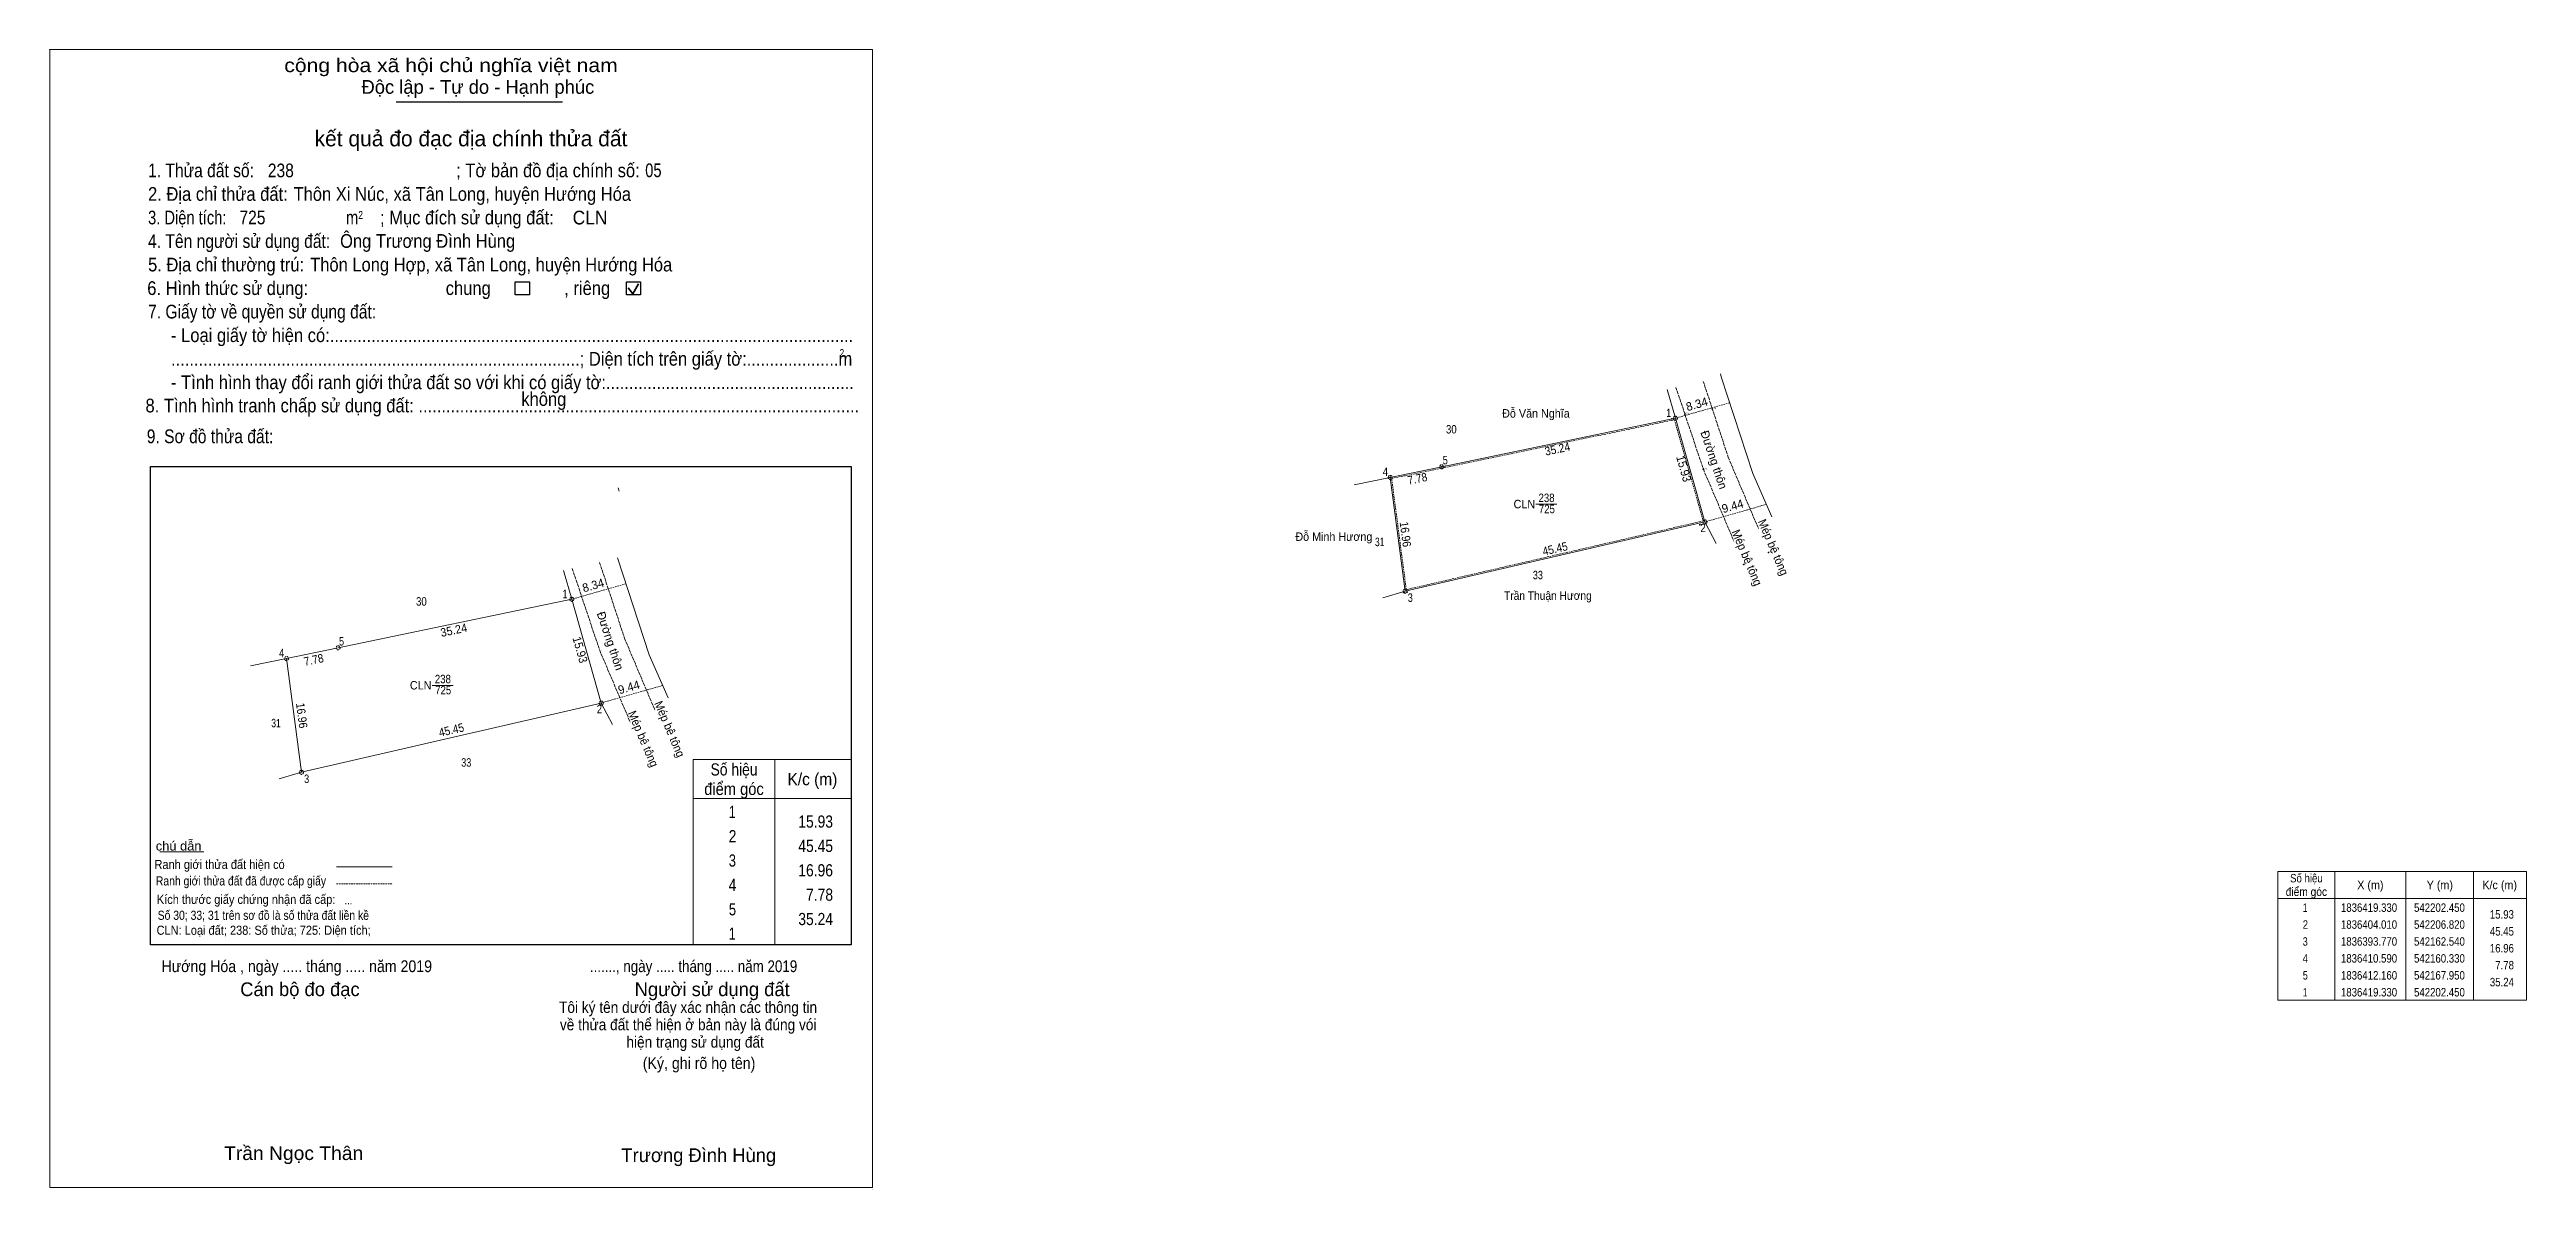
# Model space of a CAD drawing. Header units: metres. Extents: x 538063 to 552131, y 1833676 to 1840835.
# Drawn here: x 541962.3 to 542328.1, y 1836305.4 to 1836473.8 of the extents above; entities that cross this region are included whole.
import ezdxf
from ezdxf.enums import TextEntityAlignment as Align

# ---------------------------------------------------------------- set-up
doc = ezdxf.new("R2010")
doc.units = ezdxf.units.M
doc.header["$LTSCALE"] = 0.08
doc.header["$PDMODE"] = 32
doc.header["$PDSIZE"] = 0.04
doc.linetypes.add('LONG_DASHED', pattern=[7.5, 6, -1.5])
doc.linetypes.add('MEDIUM_DASHED', pattern=[4.5, 3, -1.5])
for name, color, linetype, lineweight in [('1', 7, 'Continuous', 13), ('10', 7, 'Continuous', 13), ('12', 7, 'Continuous', 13), ('17', 7, 'Continuous', 13), ('2', 7, 'Continuous', 13), ('6', 7, 'Continuous', 13), ('63', 7, 'Continuous', 13)]:
    doc.layers.add(name, color=color, linetype=linetype, lineweight=lineweight)
doc.layers.add('7', color=7, linetype='Continuous')

msp = doc.modelspace()

# ---------------------------------------------------------------- texts
at = {"layer": '1'}
for s, width, p in [('CLN', 0.95, (542180.145, 1836406.02)), ('238', 0.85, (542183.425, 1836406.94)), ('725', 0.85, (542183.475, 1836405.3)), ('33', 0.8, (542182.15, 1836395.54)), ('CLN', 0.95, (542017.155, 1836379.26)), ('238', 0.85, (542020.435, 1836380.18)), ('725', 0.85, (542020.485, 1836378.54)), ('33', 0.8, (542023.89, 1836367.85))]:
    msp.add_text(s, height=1.25, dxfattribs=dict(at, width=width)).set_placement(p, align=Align.CENTER)
at = {"layer": '10'}
for s, width, p in [('Đỗ Văn Nghĩa', 0.95, (542181.86, 1836419.42)), ('30', 0.85, (542169.365, 1836417.07)), ('Đỗ Minh Hương', 0.95, (542152.02, 1836401.21)), ('31', 0.75, (542158.785, 1836400.43)), ('Trần Thuận Hương', 0.9, (542183.63, 1836392.5)), ('30', 0.85, (542017.265, 1836391.64)), ('31', 0.75, (541995.795, 1836373.67))]:
    msp.add_text(s, height=1.25, dxfattribs=dict(at, width=width)).set_placement(p, align=Align.CENTER)
at = {"layer": '12'}
for s, width, p in [('167', 1.25, (542201.95, 1836419.23)), ('174', 1.25, (542203.85, 1836419.94)), ('173', 1.25, (542207.91, 1836420.7)), ('168', 1.3, (542167.95, 1836412.16)), ('169', 1.25, (542160.33, 1836410.59)), ('175', 1.25, (542206.59, 1836411.78)), ('166', 1.25, (542206.05, 1836403.57)), ('171', 1.25, (542212.55, 1836397.73)), ('172', 1.3, (542216.22, 1836399.5)), ('170', 1.25, (542162.43, 1836393.52))]:
    msp.add_text(s, height=0.2, dxfattribs=dict(at, width=width)).set_placement(p)
at = {"layer": '2'}
for s, height, width, p in [('cộng hòa xã hội chủ nghĩa việt nam', 2.028, 1.15, (541997.02, 1836470.45)), ('1. Thửa đất số:', 2.028, 0.85, (541976.9, 1836454.92)), ('238', 2.025, 0.85, (541994.59, 1836454.92)), ('; Tờ bản đồ địa chính số:', 2.028, 0.9, (542022.4, 1836454.92)), ('05', 2.025, 0.8, (542050.32, 1836454.94)), ('2. Địa chỉ thửa đất:', 2.028, 0.9, (541976.9, 1836451.44)), ('Thôn Xi Núc, xã Tân Long, huyện Hướng Hóa', 2.025, 0.9, (541998.39, 1836451.44)), ('3. Diện tích:', 2.028, 0.8, (541976.9, 1836447.96)), ('725', 2.025, 0.85, (541990.4, 1836447.97)), ('m', 2.028, 0.8, (542006.13, 1836447.96)), ('2', 1.159, 0.8, (542007.95, 1836448.77)), ('; Mục đích sử dụng đất:', 2.028, 0.9, (542011.16, 1836447.96)), ('CLN', 2.025, 0.95, (542039.6, 1836447.95)), ('4. Tên người sử dụng đất:', 2.028, 0.85, (541976.9, 1836444.48)), ('Ông Trương Đình Hùng', 2.025, 0.9, (542005.26, 1836444.5)), ('5. Địa chỉ thường trú:', 2.028, 0.9, (541976.9, 1836441.01)), ('Thôn Long Hợp, xã Tân Long, huyện Hướng Hóa', 2.025, 0.9, (542000.84, 1836441.01)), ('6. Hình thức sử dụng:', 2.028, 0.9, (541976.78, 1836437.53)), ('chung                , riêng', 2.028, 0.9, (542020.86, 1836437.53)), ('7. Giấy tờ về quyền sử dụng đất:', 2.028, 0.85, (541976.9, 1836434.06)), ('     - Loại giấy tờ hiện có:..................................................................................................................', 2.028, 0.9, (541976.9, 1836430.58)), ('     .........................................................................................; Diện tích trên giấy tờ:....................m', 2.028, 0.9, (541976.9, 1836427.09)), ('2', 1.159, 0.8, (542079.01, 1836428.37)), ('     - Tình hình thay đổi ranh giới thửa đất so với khi có giấy tờ:......................................................', 2.028, 0.9, (541976.9, 1836423.62)), ('không', 2.028, 0.9, (542032.02, 1836421.15)), ('8. Tình hình tranh chấp sử dụng đất: ................................................................................................', 2.028, 0.9, (541976.52, 1836420.19)), ('9. Sơ đồ thửa đất:', 2.028, 0.85, (541976.71, 1836415.64)), ('Hướng Hóa , ngày ..... tháng ..... năm 2019', 1.737, 0.9, (541978.88, 1836337.51)), ('......., ngày ..... tháng ..... năm 2019', 1.737, 0.85, (542042.15, 1836337.51)), ('(Ký, ghi rõ họ tên)', 1.738, 0.9, (542049.96, 1836323.2)), ('Trần Ngọc Thân', 2.025, 1.05, (541988.13, 1836309.75))]:
    msp.add_text(s, height=height, dxfattribs=dict(at, width=width)).set_placement(p)
for s, height, p in [('Độc lập - Tự do - Hạnh phúc', 2.028, (542008.42, 1836467.25)), ('Cán bộ đo đạc', 2.028, (541990.51, 1836333.96)), ('Người sử dụng đất', 2.028, (542048.76, 1836333.96)), ('Trương Đình Hùng', 2.025, (542046.8, 1836309.45))]:
    msp.add_text(s, height=height, dxfattribs=at).set_placement(p)
for s, height, p in [('kết quả đo đạc địa chính thửa đất', 2.318, (542024.59, 1836459.49)), ('.', 0.5795, (542083.86672, 1836305.4))]:
    msp.add_text(s, height=height, dxfattribs=at).set_placement(p, align=Align.CENTER)
at = {"layer": '2', "width": 0.9}
for s, height, p in [('...', 1.125, (542006.49, 1836347.54)), ('Tôi ký tên dưới đây xác nhận các thông tin', 1.676, (542056.65, 1836331.48)), ('về thửa đất thể hiện ở bản này là đúng vói', 1.676, (542056.665, 1836328.92)), ('hiện trạng sử dụng đất', 1.676, (542057.69, 1836326.35))]:
    msp.add_text(s, height=height, dxfattribs=at).set_placement(p, align=Align.CENTER)
at = {"layer": '6'}
for s, width, p in [('Ranh giới thửa đất hiện có ', 0.9, (541977.85, 1836352.74)), ('chú dẫn', 1.05, (541978.04, 1836355.47)), ('Ranh giới thửa đất đã được cấp giấy', 0.85, (541978.05, 1836350.31)), ('Kích thước giấy chứng nhận đã cấp:', 0.9, (541978.2, 1836347.58)), ('Số 30; 33; 31 trên sơ đồ là số thửa đất liền kề', 0.85, (541978.32, 1836345.23)), ('CLN: Loại đất; 238: Số thửa; 725: Diện tích;', 0.9, (541978.16, 1836343.02))]:
    msp.add_text(s, height=1.35, dxfattribs=dict(at, width=width)).set_placement(p)
at = {"layer": '63'}
for s, height, width, p in [(' 1', 1.25, 0.75, (542201.81, 1836419.5)), (' 5', 1.25, 0.8, (542168.84, 1836412.51)), (' 4', 1.25, 0.85, (542160.02, 1836410.79)), (' 2', 1.25, 0.85, (542206.94, 1836402.5)), (' 1', 1.25, 0.75, (542038.82, 1836392.74)), (' 3', 1.25, 0.8, (542163.68, 1836392.2)), (' 5', 1.25, 0.8, (542005.85, 1836385.75)), (' 4', 1.25, 0.85, (541997.03, 1836384.03)), (' 2', 1.25, 0.85, (542043.95, 1836375.74)), (' 3', 1.25, 0.8, (542000.69, 1836365.44)), ('15.93', 1.8, 0.85, (542078.05, 1836358.85)), ('45.45', 1.8, 0.85, (542078.05, 1836355.25)), ('16.96', 1.8, 0.85, (542078.05, 1836351.65)), ('35.24', 1.8, 0.85, (542078.05, 1836344.45)), ('7.78', 1.8, 0.85, (542078.06, 1836348.05)), ('15.93', 1.25, 0.85, (542326.29, 1836345.41)), ('45.45', 1.25, 0.85, (542326.29, 1836342.91)), ('16.96', 1.25, 0.85, (542326.29, 1836340.41)), ('7.78', 1.25, 0.85, (542326.29, 1836337.91)), ('35.24', 1.25, 0.85, (542326.29, 1836335.41))]:
    msp.add_text(s, height=height, dxfattribs=dict(at, width=width)).set_placement(p, align=Align.RIGHT)
for s, rotation, p in [('8.34', 15.936, (542205.7934, 1836420.80499)), ('Đường thôn', 288.549, (542207.5606, 1836412.99381)), ('9.44', 15.979, (542211.07295, 1836405.74609)), ('8.34', 15.936, (542042.8034, 1836394.04499)), ('Đường thôn', 288.549, (542044.5706, 1836386.23381)), ('9.44', 15.979, (542048.08295, 1836378.98609))]:
    msp.add_text(s, height=1.25, rotation=rotation, dxfattribs=at).set_placement(p, align=Align.CENTER)
for s, rotation, width, p in [('35.24', 11.74, 0.9, (542185.16283, 1836414.17546)), ('15.93', 285.921, 0.95, (542203.09728, 1836411.71644)), ('7.78', 11.642, 0.9, (542164.48388, 1836409.79367)), ('16.96', 277.485, 0.9, (542161.97617, 1836402.09642)), ('Mép bê tông', 293.022, 0.95, (542212.44421, 1836398.48942)), ('Mép bê tông', 293.022, 0.95, (542216.34634, 1836400.02442)), ('45.45', 13.021, 0.9, (542184.82418, 1836399.43573)), ('35.24', 11.74, 0.95, (542022.17783, 1836387.4165)), ('15.93', 285.921, 0.95, (542040.10728, 1836384.95644)), ('7.78', 11.642, 0.9, (542001.49388, 1836383.03367)), ('16.96', 277.485, 0.9, (541998.98683, 1836375.33141)), ('Mép bê tông', 293.022, 0.95, (542049.45634, 1836371.72442)), ('Mép bê tông', 293.022, 0.95, (542053.35634, 1836373.16442)), ('45.45', 13.021, 0.9, (542021.83418, 1836372.67573))]:
    msp.add_text(s, height=1.25, rotation=rotation, dxfattribs=dict(at, width=width)).set_placement(p, align=Align.CENTER)
for s, height, width, p in [('Số hiệu', 1.8, 0.85, (542063.44, 1836366.55)), ('điểm góc', 1.8, 0.9, (542063.43, 1836363.67)), ('K/c (m)', 1.8, 0.95, (542075.01, 1836365.11)), (' 1', 1.8, 0.75, (542062.925, 1836360.29)), (' 2', 1.8, 0.85, (542062.93, 1836356.69)), (' 3', 1.8, 0.8, (542062.92, 1836353.09)), (' 4', 1.8, 0.85, (542062.925, 1836349.49)), ('điểm góc', 1.25, 0.9, (542295.64, 1836348.76)), ('Số hiệu', 1.25, 0.85, (542295.64, 1836350.76)), ('X (m)', 1.25, 0.95, (542305.09, 1836349.76)), ('Y (m)', 1.25, 0.95, (542315.345, 1836349.76)), ('K/c (m)', 1.25, 0.95, (542324.185, 1836349.76)), (' 5', 1.8, 0.8, (542062.935, 1836345.89)), (' 1', 1.25, 0.75, (542295.29, 1836346.41)), ('1836419.330', 1.25, 0.85, (542304.89, 1836346.41)), ('542202.450', 1.25, 0.85, (542315.29, 1836346.41)), (' 1', 1.8, 0.75, (542062.925, 1836342.29)), (' 3', 1.25, 0.8, (542295.285, 1836341.41)), (' 2', 1.25, 0.85, (542295.295, 1836343.91)), ('1836404.010', 1.25, 0.85, (542304.89, 1836343.91)), ('1836393.770', 1.25, 0.85, (542304.89, 1836341.41)), ('542206.820', 1.25, 0.85, (542315.29, 1836343.91)), ('542162.540', 1.25, 0.85, (542315.29, 1836341.41)), (' 4', 1.25, 0.85, (542295.29, 1836338.91)), ('1836410.590', 1.25, 0.85, (542304.89, 1836338.91)), ('542160.330', 1.25, 0.85, (542315.29, 1836338.91)), (' 5', 1.25, 0.8, (542295.295, 1836336.41)), ('1836412.160', 1.25, 0.85, (542304.89, 1836336.41)), ('542167.950', 1.25, 0.85, (542315.29, 1836336.41)), (' 1', 1.25, 0.75, (542295.29, 1836333.91)), ('1836419.330', 1.25, 0.85, (542304.89, 1836333.91)), ('542202.450', 1.25, 0.85, (542315.29, 1836333.91))]:
    msp.add_text(s, height=height, dxfattribs=dict(at, width=width)).set_placement(p, align=Align.CENTER)

# ---------------------------------------------------------------- linework, layer by layer
at = {"layer": '1'}
for p, q in [((542155, 1836409.48), (542160.33, 1836410.59)), ((542160.33, 1836410.59), (542162.54, 1836393.77)), ((541992.01, 1836382.73), (541997.34, 1836383.84)), ((541997.34, 1836383.84), (541999.55, 1836367.02))]:
    msp.add_line(p, q, dxfattribs=at)
for points in [[(542160.33, 1836410.59), (542167.95, 1836412.16), (542202.45, 1836419.33)], [(541997.34, 1836383.84), (542004.96, 1836385.41), (542039.46, 1836392.58)]]:
    msp.add_lwpolyline(points, dxfattribs=at)
for points in [[(542202.45, 1836419.33), (542206.82, 1836404.01), (542162.54, 1836393.77), (542160.33, 1836410.59), (542167.95, 1836412.16)], [(542039.46, 1836392.58), (542043.83, 1836377.26), (541999.55, 1836367.02), (541997.34, 1836383.84), (542004.96, 1836385.41)]]:
    msp.add_lwpolyline(points, close=True, dxfattribs=at)
at = {"layer": '1', "linetype": 'MEDIUM_DASHED'}
msp.add_lwpolyline([(542202.31, 1836419.1), (542206.57, 1836404.16), (542162.71, 1836394.01), (542160.55, 1836410.43), (542167.99, 1836411.96)], close=True, dxfattribs=at)
at = {"layer": '10'}
for p, q in [((542201.24, 1836423.57), (542202.45, 1836419.33)), ((542209.1, 1836425.9), (542209.23, 1836425.44)), ((542046.32, 1836409.03), (542046.45, 1836408.57)), ((542162.54, 1836393.77), (542206.82, 1836404.01)), ((542038.25, 1836396.82), (542039.46, 1836392.58)), ((542159.27, 1836392.82), (542162.54, 1836393.77)), ((541999.55, 1836367.02), (542043.83, 1836377.26)), ((541996.28, 1836366.07), (541999.55, 1836367.02))]:
    msp.add_line(p, q, dxfattribs=at)
at = {"layer": '10', "linetype": 'LONG_DASHED'}
for p, q in [((542206.58, 1836424.76), (542210.26, 1836413.55)), ((542210.26, 1836413.55), (542214.73, 1836402.99)), ((542043.59, 1836398.01), (542047.27, 1836386.8)), ((542047.27, 1836386.8), (542051.74, 1836376.24))]:
    msp.add_line(p, q, dxfattribs=at)
for points in [[(542202.53, 1836423.88), (542206.59, 1836411.78), (542211.09, 1836401.19)], [(542039.54, 1836397.13), (542043.6, 1836385.03), (542048.1, 1836374.44)]]:
    msp.add_lwpolyline(points, dxfattribs=at)
at = {"layer": '10'}
for points in [[(542209.23, 1836425.44), (542213.87, 1836411.15), (542216.72, 1836404.76)], [(542202.45, 1836419.33), (542206.82, 1836404.01), (542208.47, 1836400.83)], [(542046.24, 1836398.69), (542050.88, 1836384.4), (542053.73, 1836378.01)], [(542039.46, 1836392.58), (542043.83, 1836377.26), (542045.48, 1836374.08)]]:
    msp.add_lwpolyline(points, dxfattribs=at)
at = {"layer": '17'}
msp.add_line((541978.63, 1836355.28), (541985.14, 1836355.28), dxfattribs=at)
at = {"layer": '2', "lineweight": 25}
for p, q in [((542013.55, 1836466.06), (542038.12, 1836466.06)), ((541977.27, 1836412.19), (542080.71, 1836412.19)), ((542080.71, 1836412.19), (542080.71, 1836341.53))]:
    msp.add_line(p, q, dxfattribs=at)
at = {"layer": '2', "lineweight": 35}
for p, q in [((542047.82, 1836438.6), (542048.51, 1836437.7)), ((542048.51, 1836437.7), (542049.35, 1836439.2))]:
    msp.add_line(p, q, dxfattribs=at)
at = {"layer": '2'}
msp.add_lwpolyline([(541962.37, 1836473.77), (542083.88, 1836473.77), (542083.88, 1836305.71), (541962.37, 1836305.71)], close=True, dxfattribs=at)
at = {"layer": '2', "lineweight": 25}
for points in [[(542031.13, 1836439.49), (542033.22, 1836439.49), (542033.22, 1836437.55), (542031.13, 1836437.55)], [(542047.55, 1836439.49), (542049.63, 1836439.49), (542049.63, 1836437.55), (542047.55, 1836437.55)]]:
    msp.add_lwpolyline(points, close=True, dxfattribs=at)
msp.add_lwpolyline([(542080.71, 1836341.53), (541977.27, 1836341.53), (541977.27, 1836412.19)], dxfattribs=at)
at = {"layer": '2'}
for p in [(541962.37, 1836473.77), (542083.88, 1836305.71)]:
    msp.add_point(p, dxfattribs=at)
at = {"layer": '6', "linetype": 'MEDIUM_DASHED'}
msp.add_line((542004.74, 1836350.54), (542013.02, 1836350.54), dxfattribs=at)
at = {"layer": '6'}
msp.add_line((542004.75, 1836353.07), (542012.97, 1836353.07), dxfattribs=at)
at = {"layer": '63', "linetype": 'MEDIUM_DASHED'}
for p, q in [((542210.47, 1836421.62), (542202.45, 1836419.33)), ((542215.9, 1836406.61), (542206.82, 1836404.01)), ((542047.48, 1836394.87), (542039.46, 1836392.58)), ((542052.91, 1836379.86), (542043.83, 1836377.26))]:
    msp.add_line(p, q, dxfattribs=at)
at = {"layer": '63'}
for p, q in [((542181.83, 1836406.61), (542184.96, 1836406.61)), ((542018.84, 1836379.86), (542021.97, 1836379.86)), ((542057.39, 1836341.53), (542057.39, 1836368.89)), ((542069.48, 1836368.89), (542069.48, 1836341.53)), ((542069.48, 1836368.89), (542069.48, 1836341.53)), ((542080.71, 1836368.89), (542080.71, 1836341.53)), ((542299.84, 1836352.38), (542299.84, 1836333.38)), ((542310.34, 1836352.38), (542310.34, 1836333.38)), ((542320.34, 1836352.38), (542320.34, 1836333.38)), ((542291.44, 1836348.38), (542328.14, 1836348.38))]:
    msp.add_line(p, q, dxfattribs=at)
for points in [[(542057.39, 1836368.89), (542069.48, 1836368.89), (542080.71, 1836368.89)], [(542057.39, 1836363.13), (542069.48, 1836363.13), (542080.71, 1836363.13)], [(542080.71, 1836341.53), (542069.48, 1836341.53), (542057.39, 1836341.53)]]:
    msp.add_lwpolyline(points, dxfattribs=at)
msp.add_lwpolyline([(542291.44, 1836352.38), (542328.14, 1836352.38), (542328.14, 1836333.38), (542291.44, 1836333.38)], close=True, dxfattribs=at)
at = {"layer": '63', "linetype": 'MEDIUM_DASHED'}
for centre in [(542202.45, 1836419.33), (542167.95, 1836412.16), (542160.33, 1836410.59), (542206.82, 1836404.01), (542162.54, 1836393.77), (542039.46431, 1836392.57848), (541997.34431, 1836383.83848), (542004.96431, 1836385.40848), (542043.83431, 1836377.25848), (541999.55431, 1836367.01848)]:
    msp.add_circle(centre, 0.3, dxfattribs=at)
at = {"layer": '7'}
for p in [(542203.85, 1836419.94), (542207.91, 1836420.7), (542201.95, 1836419.23), (542167.95, 1836412.17), (542160.33, 1836410.59), (542206.59, 1836411.78), (542206.05, 1836403.57), (542212.55, 1836397.73), (542216.22, 1836399.5), (542162.43, 1836393.52)]:
    msp.add_point(p, dxfattribs=at)

msp.set_redraw_order([(e.dxf.handle, doc.entitydb.next_handle()) for e in msp.query("TEXT MTEXT ATTDEF DIMENSION ARC_DIMENSION")])  # texts and dimensions are drawn at this point

doc.saveas('drawing.dxf')
